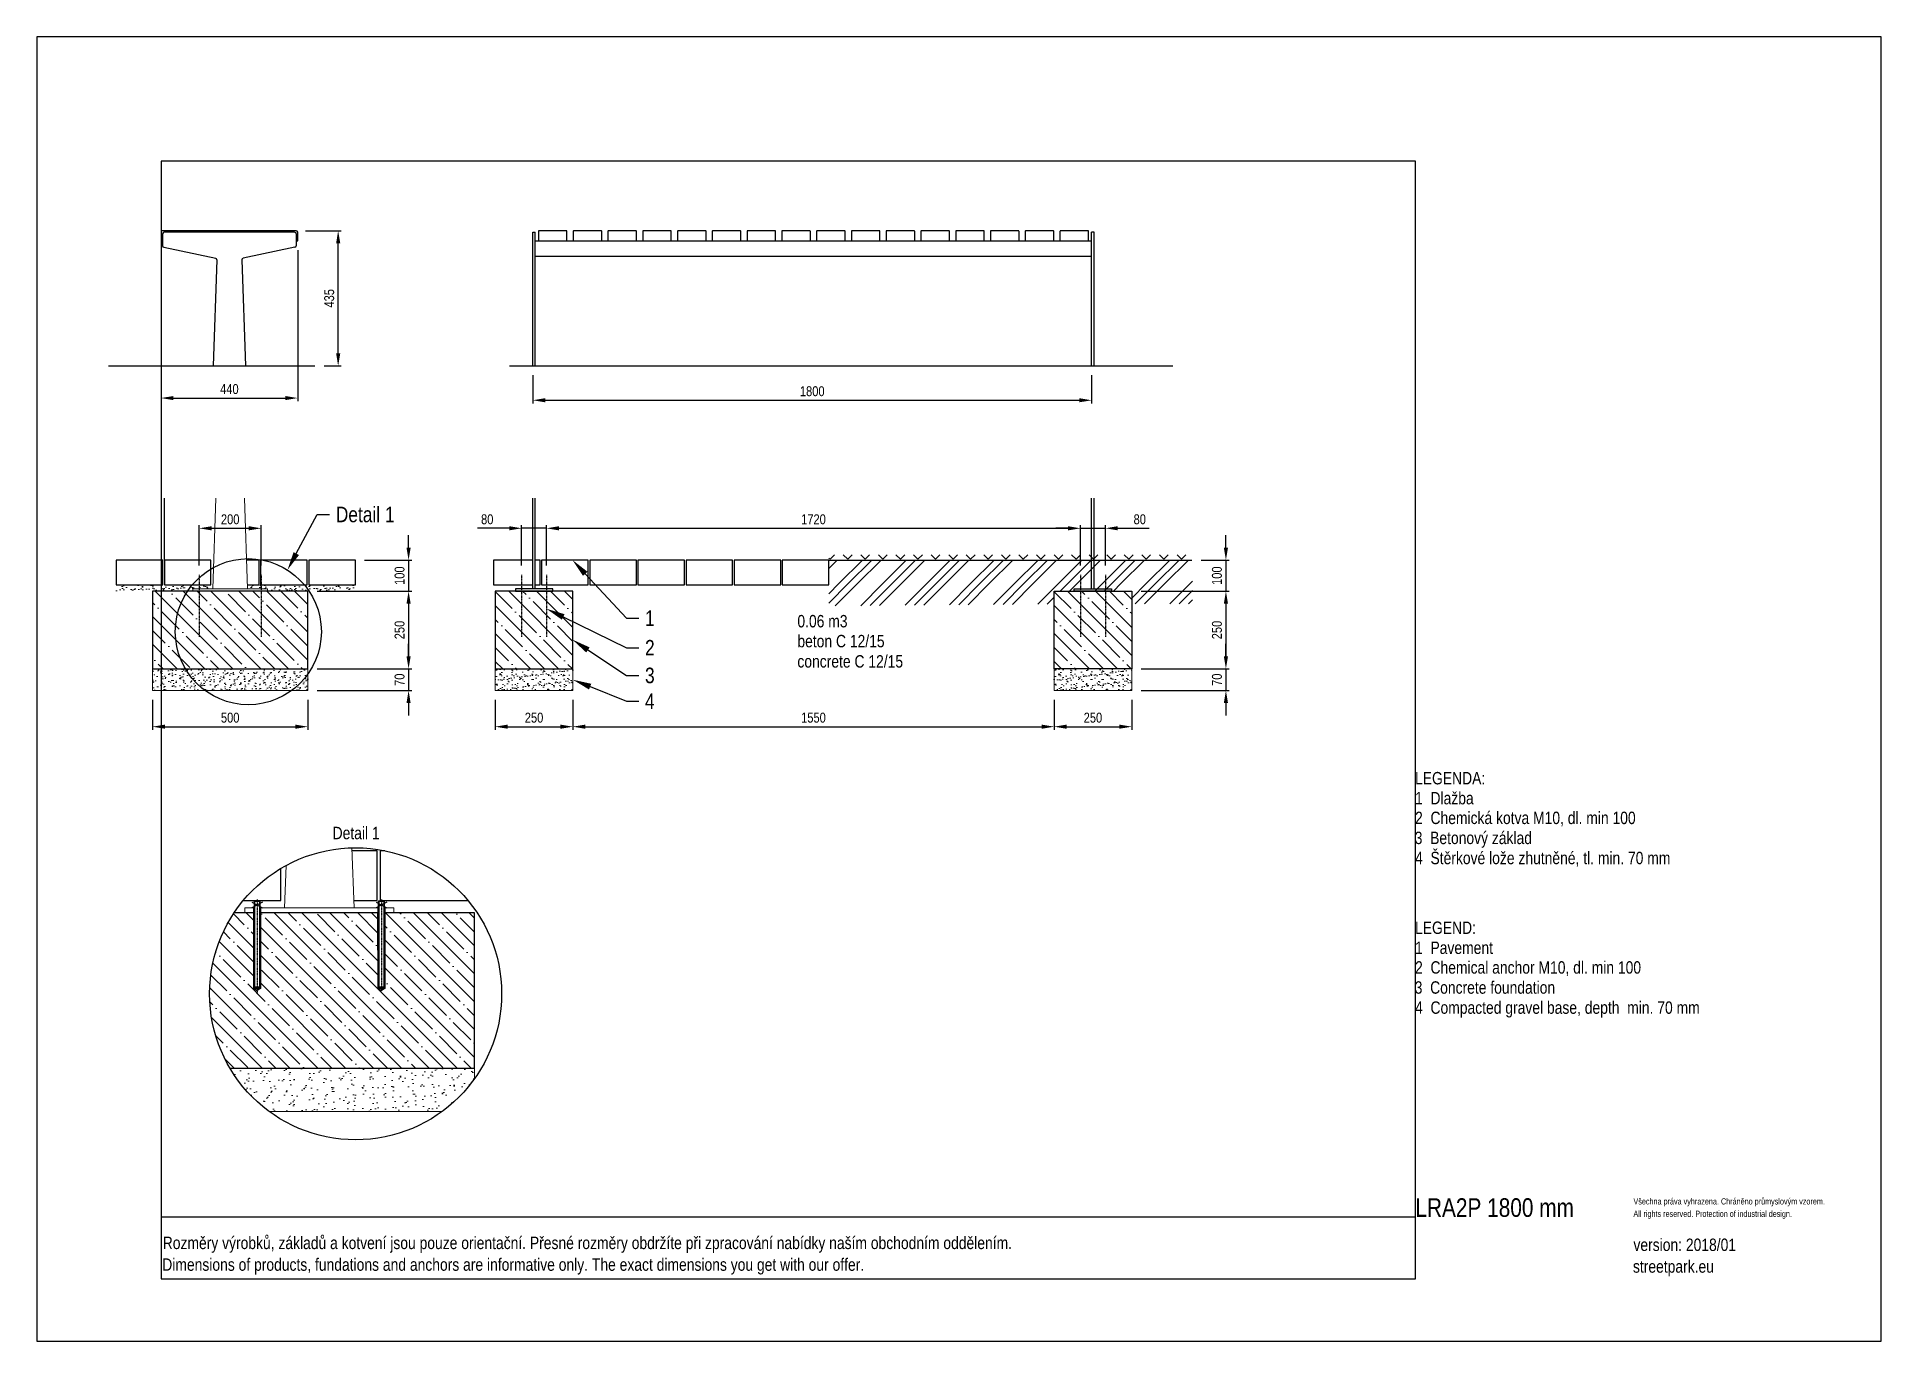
# Model space of a CAD drawing. Header units: millimetres. Extents: x 5064 to 28824, y 3085 to 7285.
# Drawn here: x 22884 to 28824, y 3085 to 7285 of the extents above; entities that cross this region are included whole.
import ezdxf
from ezdxf import colors
from ezdxf.entities.mleader import LeaderData, LeaderLine
from ezdxf.lldxf.tags import DXFTag
from ezdxf.math import Vec2, Vec3

# ---------------------------------------------------------------- set-up
doc = ezdxf.new("R2010")
doc.units = ezdxf.units.MM
doc.header["$LTSCALE"] = 0.3
doc.linetypes.add('ACAD_ISO07W100', pattern=[3.5, 0.5, -3])
doc.linetypes.add('DashDot', pattern=[15, 9, -3, 0, -3])
doc.layers.add('Nekreslit', color=6, linetype='Continuous', plot=False)
doc.layers.add('SRAFY', color=251, linetype='Continuous', lineweight=13)
doc.styles.add('SEACAD_Arial', font='arial.ttf', dxfattribs={"width": 0.8})
tags = doc.linetypes.add('HIDDEN2', pattern=[4.7625, 3.175, -1.5875]).pattern_tags.tags
tags[6:7] = [DXFTag(74, 4), DXFTag(75, 0), DXFTag(340, '0'), DXFTag(46, 0.0), DXFTag(50, 0.0), DXFTag(44, 0.0), DXFTag(45, 0.0)]
tags[4:5] = [DXFTag(74, 4), DXFTag(75, 0), DXFTag(340, '0'), DXFTag(46, 0.0), DXFTag(50, 0.0), DXFTag(44, 0.0), DXFTag(45, 0.0)]
doc.dimstyles.new('ISO-25', dxfattribs={"dimtxt": 1.6, "dimasz": 2, "dimexe": 0.5, "dimexo": 1.5, "dimtad": 1, "dimdec": 0, "dimtxsty": 'SEACAD_Arial', "dimcen": 2, "dimadec": 0, "dimazin": 0, "dimtfac": 1, "dimtdec": 0, "dimtmove": 0, "dimatfit": 3, "dimfxl": 1, "dimarcsym": 0})

msp = doc.modelspace()

# ---------------------------------------------------------------- texts
at = {"style": 'SEACAD_Arial', "width": 0.8}
for s, height, p in [('0.06 m3', 40, (25333.9, 5383.7)), ('beton C 12/15', 40, (25333.9, 5319.5)), ('concrete C 12/15', 40, (25333.9, 5254.3)), ('LEGENDA:', 40, (27323.3, 4878.1)), ('1  Dlažba', 40, (27323.3, 4813.8)), ('2  Chemická kotva M10, dl. min 100', 40, (27323.3, 4750.3)), ('3  Betonový základ', 40, (27322.2, 4685.8)), ('4  Štěrkové lože zhutněné, tl. min. 70 mm', 40, (27323.3, 4621.1)), ('LEGEND:', 40, (27323.3, 4396.4)), ('1  Pavement', 40, (27323.3, 4332.1)), ('2  Chemical anchor M10, dl. min 100', 40, (27323.3, 4268.6)), ('3  Concrete foundation', 40, (27322.2, 4204)), ('4  Compacted gravel base, depth  min. 70 mm', 40, (27323.3, 4139.3)), ('LRA2P 1800 mm ', 60, (27324.4, 3485.3)), ('Všechna práva vyhrazena. Chráněno průmyslovým vzorem.', 20, (28026.7, 3525.3)), ('All rights reserved. Protection of industrial design.', 20, (28026.7, 3485.3)), ('Rozměry výrobků, základů a kotvení jsou pouze orientační. Přesné rozměry obdržíte při zpracování nabídky naším obchodním oddělením.', 39.9982, (23289.8, 3381.6)), ('version: 2018/01', 40, (28026.7, 3375.5)), ('Dimensions of products, fundations and anchors are informative only. The exact dimensions you get with our offer.', 39.9982, (23288.2, 3311.7)), ('streetpark.eu', 40, (28025.1, 3305.6))]:
    msp.add_text(s, height=height, dxfattribs=at).set_placement(p)
at = {"insert": (23836.9, 4741.5), "char_height": 40, "attachment_point": 1, "style": 'SEACAD_Arial'}
msp.add_mtext_dynamic_manual_height_columns('Detail 1', width=226.121, gutter_width=200, heights=[0], dxfattribs=at)

# ---------------------------------------------------------------- blocks, each defined once
blk = doc.blocks.new('*D33')
at = {"color": 0, "lineweight": -2, "transparency": 16777216}
for p, q in [((23257, 5150.2), (23257, 5053.9)), ((23757, 5150.2), (23757, 5053.9)), ((23297, 5063.9), (23717, 5063.9))]:
    blk.add_line(p, q, dxfattribs=at)
at = {"color": 0, "transparency": 16777216}
for points in [[(23297, 5070.6), (23297, 5057.3), (23257, 5063.9)], [(23717, 5070.6), (23717, 5057.3), (23757, 5063.9)]]:
    blk.add_solid(points, dxfattribs=at)
at = {"layer": 'Defpoints', "color": 0, "transparency": 16777216}
for p in [(23257, 5180.2), (23757, 5180.2), (23757, 5063.9)]:
    blk.add_point(p, dxfattribs=at)
at = {"color": 0, "transparency": 16777216, "insert": (23507, 5092.8), "char_height": 32, "attachment_point": 5, "style": 'SEACAD_Arial'}
blk.add_mtext('500', dxfattribs=at)
blk = doc.blocks.new('*D34')
at = {"color": 0, "lineweight": -2, "transparency": 16777216}
for p, q in [((24081.6, 5640.2), (24081.6, 5680.2)), ((23940.1, 5600.2), (24091.6, 5600.2)), ((24081.6, 5600.2), (24081.6, 5500.2)), ((23787, 5500.2), (24091.6, 5500.2)), ((24081.6, 5460.2), (24081.6, 5420.2))]:
    blk.add_line(p, q, dxfattribs=at)
at = {"color": 0, "transparency": 16777216}
for points in [[(24074.9, 5640.2), (24088.2, 5640.2), (24081.6, 5600.2)], [(24074.9, 5460.2), (24088.2, 5460.2), (24081.6, 5500.2)]]:
    blk.add_solid(points, dxfattribs=at)
at = {"layer": 'Defpoints', "color": 0, "transparency": 16777216}
for p in [(23910.1, 5600.2), (23757, 5500.2), (24081.6, 5500.2)]:
    blk.add_point(p, dxfattribs=at)
at = {"color": 0, "transparency": 16777216, "insert": (24052.7, 5550.2), "char_height": 32, "attachment_point": 5, "rotation": 90, "style": 'SEACAD_Arial'}
blk.add_mtext('100', dxfattribs=at)
blk = doc.blocks.new('*D35')
at = {"color": 0, "lineweight": -2, "transparency": 16777216}
for p, q in [((23787, 5500.2), (24091.6, 5500.2)), ((24081.6, 5460.2), (24081.6, 5290.2)), ((23787, 5250.2), (24091.6, 5250.2))]:
    blk.add_line(p, q, dxfattribs=at)
at = {"color": 0, "transparency": 16777216}
for points in [[(24074.9, 5460.2), (24088.2, 5460.2), (24081.6, 5500.2)], [(24074.9, 5290.2), (24088.2, 5290.2), (24081.6, 5250.2)]]:
    blk.add_solid(points, dxfattribs=at)
at = {"layer": 'Defpoints', "color": 0, "transparency": 16777216}
for p in [(23757, 5500.2), (23757, 5250.2), (24081.6, 5250.2)]:
    blk.add_point(p, dxfattribs=at)
at = {"color": 0, "transparency": 16777216, "insert": (24052.7, 5375.2), "char_height": 32, "attachment_point": 5, "rotation": 90, "style": 'SEACAD_Arial'}
blk.add_mtext('250', dxfattribs=at)
blk = doc.blocks.new('*D36')
at = {"color": 0, "lineweight": -2, "transparency": 16777216}
for p, q in [((24081.6, 5290.2), (24081.6, 5330.2)), ((23787, 5250.2), (24091.6, 5250.2)), ((24081.6, 5250.2), (24081.6, 5180.2)), ((23787, 5180.2), (24091.6, 5180.2)), ((24081.6, 5140.2), (24081.6, 5100.2))]:
    blk.add_line(p, q, dxfattribs=at)
at = {"color": 0, "transparency": 16777216}
for points in [[(24074.9, 5290.2), (24088.2, 5290.2), (24081.6, 5250.2)], [(24074.9, 5140.2), (24088.2, 5140.2), (24081.6, 5180.2)]]:
    blk.add_solid(points, dxfattribs=at)
at = {"layer": 'Defpoints', "color": 0, "transparency": 16777216}
for p in [(23757, 5250.2), (23757, 5180.2), (24081.6, 5180.2)]:
    blk.add_point(p, dxfattribs=at)
at = {"color": 0, "transparency": 16777216, "insert": (24052.7, 5215.2), "char_height": 32, "attachment_point": 5, "rotation": 90, "style": 'SEACAD_Arial'}
blk.add_mtext('70', dxfattribs=at)
blk = doc.blocks.new('*D37')
at = {"color": 0, "lineweight": -2, "transparency": 16777216}
for p, q in [((23407, 5583.2), (23407, 5712.8)), ((23447, 5702.8), (23567, 5702.8)), ((23607, 5583.2), (23607, 5712.8))]:
    blk.add_line(p, q, dxfattribs=at)
at = {"color": 0, "transparency": 16777216}
for points in [[(23447, 5709.5), (23447, 5696.1), (23407, 5702.8)], [(23567, 5709.5), (23567, 5696.1), (23607, 5702.8)]]:
    blk.add_solid(points, dxfattribs=at)
at = {"layer": 'Defpoints', "color": 0, "transparency": 16777216}
for p in [(23607, 5702.8), (23407, 5553.2), (23607, 5553.2)]:
    blk.add_point(p, dxfattribs=at)
at = {"color": 0, "transparency": 16777216, "insert": (23507, 5731.6), "char_height": 32, "attachment_point": 5, "style": 'SEACAD_Arial'}
blk.add_mtext('200', dxfattribs=at)
blk = doc.blocks.new('*D32')
at = {"color": 0, "lineweight": -2, "transparency": 16777216}
for p, q in [((23284.4, 6599), (23284.4, 6112.2)), ((23724.4, 6599), (23724.4, 6112.2)), ((23324.4, 6122.2), (23684.4, 6122.2))]:
    blk.add_line(p, q, dxfattribs=at)
at = {"color": 0, "transparency": 16777216}
for points in [[(23324.4, 6128.8), (23324.4, 6115.5), (23284.4, 6122.2)], [(23684.4, 6128.8), (23684.4, 6115.5), (23724.4, 6122.2)]]:
    blk.add_solid(points, dxfattribs=at)
at = {"layer": 'Defpoints', "color": 0, "transparency": 16777216}
for p in [(23284.4, 6629), (23724.4, 6629), (23724.4, 6122.2)]:
    blk.add_point(p, dxfattribs=at)
at = {"color": 0, "transparency": 16777216, "insert": (23504.4, 6151), "char_height": 32, "attachment_point": 5, "style": 'SEACAD_Arial'}
blk.add_mtext('440', dxfattribs=at)
blk = doc.blocks.new('*D38')
at = {"color": 0, "lineweight": -2, "transparency": 16777216}
for p, q in [((23749.4, 6661), (23864.8, 6661)), ((23854.8, 6265.8), (23854.8, 6621)), ((23809.3, 6225.8), (23864.8, 6225.8))]:
    blk.add_line(p, q, dxfattribs=at)
at = {"color": 0, "transparency": 16777216}
for points in [[(23848.2, 6621), (23861.5, 6621), (23854.8, 6661)], [(23848.2, 6265.8), (23861.5, 6265.8), (23854.8, 6225.8)]]:
    blk.add_solid(points, dxfattribs=at)
at = {"layer": 'Defpoints', "color": 0, "transparency": 16777216}
for p in [(23719.4, 6661), (23854.8, 6661), (23779.3, 6225.8)]:
    blk.add_point(p, dxfattribs=at)
at = {"color": 0, "transparency": 16777216, "insert": (23826, 6443.4), "char_height": 32, "attachment_point": 5, "rotation": 90, "style": 'SEACAD_Arial'}
blk.add_mtext('435', dxfattribs=at)
blk = doc.blocks.new('*D39')
at = {"color": 0, "lineweight": -2, "transparency": 16777216}
for p, q in [((24481.7, 6195.8), (24481.7, 6105.1)), ((26281.7, 6195.8), (26281.7, 6105.1)), ((24521.7, 6115.1), (26241.7, 6115.1))]:
    blk.add_line(p, q, dxfattribs=at)
at = {"color": 0, "transparency": 16777216}
for points in [[(24521.7, 6121.8), (24521.7, 6108.5), (24481.7, 6115.1)], [(26241.7, 6121.8), (26241.7, 6108.5), (26281.7, 6115.1)]]:
    blk.add_solid(points, dxfattribs=at)
at = {"layer": 'Defpoints', "color": 0, "transparency": 16777216}
for p in [(24481.7, 6225.8), (26281.7, 6225.8), (26281.7, 6115.1)]:
    blk.add_point(p, dxfattribs=at)
at = {"color": 0, "transparency": 16777216, "insert": (25381.7, 6144), "char_height": 32, "attachment_point": 5, "style": 'SEACAD_Arial'}
blk.add_mtext('1800', dxfattribs=at)
blk = doc.blocks.new('*D48')
at = {"color": 0, "lineweight": -2, "transparency": 16777216}
for p, q in [((26714.1, 5640.2), (26714.1, 5680.2)), ((26634.1, 5600.2), (26724.1, 5600.2)), ((26714.1, 5600.2), (26714.1, 5500.2)), ((26440.8, 5500.2), (26724.1, 5500.2)), ((26714.1, 5460.2), (26714.1, 5420.2))]:
    blk.add_line(p, q, dxfattribs=at)
at = {"color": 0, "transparency": 16777216}
for points in [[(26707.4, 5640.2), (26720.8, 5640.2), (26714.1, 5600.2)], [(26707.4, 5460.2), (26720.8, 5460.2), (26714.1, 5500.2)]]:
    blk.add_solid(points, dxfattribs=at)
at = {"layer": 'Defpoints', "color": 0, "transparency": 16777216}
for p in [(26604.1, 5600.2), (26410.8, 5500.2), (26714.1, 5500.2)]:
    blk.add_point(p, dxfattribs=at)
at = {"color": 0, "transparency": 16777216, "insert": (26685.3, 5550.2), "char_height": 32, "attachment_point": 5, "rotation": 90, "style": 'SEACAD_Arial'}
blk.add_mtext('100', dxfattribs=at)
blk = doc.blocks.new('*D49')
at = {"color": 0, "lineweight": -2, "transparency": 16777216}
for p, q in [((26440.8, 5500.2), (26724.1, 5500.2)), ((26714.1, 5460.2), (26714.1, 5290.2)), ((26440.8, 5250.2), (26724.1, 5250.2))]:
    blk.add_line(p, q, dxfattribs=at)
at = {"color": 0, "transparency": 16777216}
for points in [[(26707.4, 5460.2), (26720.8, 5460.2), (26714.1, 5500.2)], [(26707.4, 5290.2), (26720.8, 5290.2), (26714.1, 5250.2)]]:
    blk.add_solid(points, dxfattribs=at)
at = {"layer": 'Defpoints', "color": 0, "transparency": 16777216}
for p in [(26410.8, 5500.2), (26410.8, 5250.2), (26714.1, 5250.2)]:
    blk.add_point(p, dxfattribs=at)
at = {"color": 0, "transparency": 16777216, "insert": (26685.3, 5375.2), "char_height": 32, "attachment_point": 5, "rotation": 90, "style": 'SEACAD_Arial'}
blk.add_mtext('250', dxfattribs=at)
blk = doc.blocks.new('*D50')
at = {"color": 0, "lineweight": -2, "transparency": 16777216}
for p, q in [((26714.1, 5290.2), (26714.1, 5330.2)), ((26440.8, 5250.2), (26724.1, 5250.2)), ((26714.1, 5250.2), (26714.1, 5180.2)), ((26440.8, 5180.2), (26724.1, 5180.2)), ((26714.1, 5140.2), (26714.1, 5100.2))]:
    blk.add_line(p, q, dxfattribs=at)
at = {"color": 0, "transparency": 16777216}
for points in [[(26707.4, 5290.2), (26720.8, 5290.2), (26714.1, 5250.2)], [(26707.4, 5140.2), (26720.8, 5140.2), (26714.1, 5180.2)]]:
    blk.add_solid(points, dxfattribs=at)
at = {"layer": 'Defpoints', "color": 0, "transparency": 16777216}
for p in [(26410.8, 5250.2), (26410.8, 5180.2), (26714.1, 5180.2)]:
    blk.add_point(p, dxfattribs=at)
at = {"color": 0, "transparency": 16777216, "insert": (26685.3, 5215.2), "char_height": 32, "attachment_point": 5, "rotation": 90, "style": 'SEACAD_Arial'}
blk.add_mtext('70', dxfattribs=at)
blk = doc.blocks.new('*D51')
at = {"color": 0, "lineweight": -2, "transparency": 16777216}
for p, q in [((24360.7, 5150.2), (24360.7, 5053.9)), ((24610.7, 5150.2), (24610.7, 5053.9)), ((24400.7, 5063.9), (24570.7, 5063.9))]:
    blk.add_line(p, q, dxfattribs=at)
at = {"color": 0, "transparency": 16777216}
for points in [[(24400.7, 5070.6), (24400.7, 5057.3), (24360.7, 5063.9)], [(24570.7, 5070.6), (24570.7, 5057.3), (24610.7, 5063.9)]]:
    blk.add_solid(points, dxfattribs=at)
at = {"layer": 'Defpoints', "color": 0, "transparency": 16777216}
for p in [(24360.7, 5180.2), (24610.7, 5180.2), (24610.7, 5063.9)]:
    blk.add_point(p, dxfattribs=at)
at = {"color": 0, "transparency": 16777216, "insert": (24485.7, 5092.8), "char_height": 32, "attachment_point": 5, "style": 'SEACAD_Arial'}
blk.add_mtext('250', dxfattribs=at)
blk = doc.blocks.new('*D52')
at = {"color": 0, "lineweight": -2, "transparency": 16777216}
for p, q in [((24610.7, 5150.2), (24610.7, 5053.9)), ((26160.8, 5150.2), (26160.8, 5053.9)), ((24650.7, 5063.9), (26120.8, 5063.9))]:
    blk.add_line(p, q, dxfattribs=at)
at = {"color": 0, "transparency": 16777216}
for points in [[(24650.7, 5070.6), (24650.7, 5057.3), (24610.7, 5063.9)], [(26120.8, 5070.6), (26120.8, 5057.3), (26160.8, 5063.9)]]:
    blk.add_solid(points, dxfattribs=at)
at = {"layer": 'Defpoints', "color": 0, "transparency": 16777216}
for p in [(24610.7, 5180.2), (26160.8, 5180.2), (26160.8, 5063.9)]:
    blk.add_point(p, dxfattribs=at)
at = {"color": 0, "transparency": 16777216, "insert": (25385.7, 5092.8), "char_height": 32, "attachment_point": 5, "style": 'SEACAD_Arial'}
blk.add_mtext('1550', dxfattribs=at)
blk = doc.blocks.new('*D53')
at = {"color": 0, "lineweight": -2, "transparency": 16777216}
for p, q in [((26160.8, 5150.2), (26160.8, 5053.9)), ((26410.8, 5150.2), (26410.8, 5053.9)), ((26200.8, 5063.9), (26370.8, 5063.9))]:
    blk.add_line(p, q, dxfattribs=at)
at = {"color": 0, "transparency": 16777216}
for points in [[(26200.8, 5070.6), (26200.8, 5057.3), (26160.8, 5063.9)], [(26370.8, 5070.6), (26370.8, 5057.3), (26410.8, 5063.9)]]:
    blk.add_solid(points, dxfattribs=at)
at = {"layer": 'Defpoints', "color": 0, "transparency": 16777216}
for p in [(26160.8, 5180.2), (26410.8, 5180.2), (26410.8, 5063.9)]:
    blk.add_point(p, dxfattribs=at)
at = {"color": 0, "transparency": 16777216, "insert": (26285.8, 5092.8), "char_height": 32, "attachment_point": 5, "style": 'SEACAD_Arial'}
blk.add_mtext('250', dxfattribs=at)
blk = doc.blocks.new('*D54')
at = {"color": 0, "lineweight": -2, "transparency": 16777216}
for p, q in [((24405.7, 5702.8), (24304.1, 5702.8)), ((24445.7, 5583.2), (24445.7, 5712.8)), ((24525.7, 5702.8), (24445.7, 5702.8)), ((24525.7, 5583.2), (24525.7, 5712.8)), ((24565.7, 5702.8), (24605.7, 5702.8))]:
    blk.add_line(p, q, dxfattribs=at)
at = {"color": 0, "transparency": 16777216}
for points in [[(24405.7, 5709.5), (24405.7, 5696.1), (24445.7, 5702.8)], [(24565.7, 5709.5), (24565.7, 5696.1), (24525.7, 5702.8)]]:
    blk.add_solid(points, dxfattribs=at)
at = {"layer": 'Defpoints', "color": 0, "transparency": 16777216}
for p in [(24525.7, 5702.8), (24445.7, 5553.2), (24525.7, 5553.2)]:
    blk.add_point(p, dxfattribs=at)
at = {"color": 0, "transparency": 16777216, "insert": (24334.9, 5731.6), "char_height": 32, "attachment_point": 5, "style": 'SEACAD_Arial'}
blk.add_mtext('80', dxfattribs=at)
blk = doc.blocks.new('*D55')
at = {"color": 0, "lineweight": -2, "transparency": 16777216}
for p, q in [((24525.7, 5583.2), (24525.7, 5712.8)), ((24565.7, 5702.8), (26205.8, 5702.8)), ((26245.8, 5583.2), (26245.8, 5712.8))]:
    blk.add_line(p, q, dxfattribs=at)
at = {"color": 0, "transparency": 16777216}
for points in [[(24565.7, 5709.5), (24565.7, 5696.1), (24525.7, 5702.8)], [(26205.8, 5709.5), (26205.8, 5696.1), (26245.8, 5702.8)]]:
    blk.add_solid(points, dxfattribs=at)
at = {"layer": 'Defpoints', "color": 0, "transparency": 16777216}
for p in [(26245.8, 5702.8), (24525.7, 5553.2), (26245.8, 5553.2)]:
    blk.add_point(p, dxfattribs=at)
at = {"color": 0, "transparency": 16777216, "insert": (25385.7, 5731.6), "char_height": 32, "attachment_point": 5, "style": 'SEACAD_Arial'}
blk.add_mtext('1720', dxfattribs=at)
blk = doc.blocks.new('*D56')
at = {"color": 0, "lineweight": -2, "transparency": 16777216}
for p, q in [((26205.8, 5702.8), (26165.8, 5702.8)), ((26245.8, 5583.2), (26245.8, 5712.8)), ((26245.8, 5702.8), (26325.8, 5702.8)), ((26325.8, 5583.2), (26325.8, 5712.8)), ((26365.8, 5702.8), (26467.4, 5702.8))]:
    blk.add_line(p, q, dxfattribs=at)
at = {"color": 0, "transparency": 16777216}
for points in [[(26205.8, 5709.5), (26205.8, 5696.1), (26245.8, 5702.8)], [(26365.8, 5709.5), (26365.8, 5696.1), (26325.8, 5702.8)]]:
    blk.add_solid(points, dxfattribs=at)
at = {"layer": 'Defpoints', "color": 0, "transparency": 16777216}
for p in [(26325.8, 5702.8), (26245.8, 5553.2), (26325.8, 5553.2)]:
    blk.add_point(p, dxfattribs=at)
at = {"color": 0, "transparency": 16777216, "insert": (26436.6, 5731.6), "char_height": 32, "attachment_point": 5, "style": 'SEACAD_Arial'}
blk.add_mtext('80', dxfattribs=at)

# ---------------------------------------------------------------- dimensions: what is measured, and where the dimension line sits
for base, p1, p2, picture, middle in [((23854.8, 6661), (23779.3, 6225.8), (23719.4, 6661), '*D38', (23826, 6443.4)), ((24081.6, 5500.2), (23910.1, 5600.2), (23757, 5500.2), '*D34', (24052.7, 5550.2)), ((26714.1, 5500.2), (26604.1, 5600.2), (26410.8, 5500.2), '*D48', (26685.3, 5550.2)), ((24081.6, 5250.2), (23757, 5500.2), (23757, 5250.2), '*D35', (24052.7, 5375.2)), ((26714.1, 5250.2), (26410.8, 5500.2), (26410.8, 5250.2), '*D49', (26685.3, 5375.2)), ((24081.6, 5180.2), (23757, 5250.2), (23757, 5180.2), '*D36', (24052.7, 5215.2)), ((26714.1, 5180.2), (26410.8, 5250.2), (26410.8, 5180.2), '*D50', (26685.3, 5215.2))]:
    dim = msp.add_linear_dim(base=base, p1=p1, p2=p2, angle=90, dimstyle='ISO-25')
    dim.commit()
    dim.dimension.update_dxf_attribs({"geometry": picture, "text_midpoint": middle})
for base, p1, p2, picture, middle in [((23724.4, 6122.2), (23284.4, 6629), (23724.4, 6629), '*D32', (23504.4, 6151)), ((23607, 5702.8), (23407, 5553.2), (23607, 5553.2), '*D37', (23507, 5731.6)), ((26245.8, 5702.8), (24525.7, 5553.2), (26245.8, 5553.2), '*D55', (25385.7, 5731.6)), ((23757, 5063.9), (23257, 5180.2), (23757, 5180.2), '*D33', (23507, 5092.8)), ((24610.7, 5063.9), (24360.7, 5180.2), (24610.7, 5180.2), '*D51', (24485.7, 5092.8)), ((26160.8, 5063.9), (24610.7, 5180.2), (26160.8, 5180.2), '*D52', (25385.7, 5092.8)), ((26410.8, 5063.9), (26160.8, 5180.2), (26410.8, 5180.2), '*D53', (26285.8, 5092.8))]:
    dim = msp.add_linear_dim(base=base, p1=p1, p2=p2, dimstyle='ISO-25')
    dim.commit()
    dim.dimension.update_dxf_attribs({"geometry": picture, "text_midpoint": middle})
dim = msp.add_linear_dim(base=(26281.7, 6115.1), p1=(24481.7, 6225.8), p2=(26281.7, 6225.8), dimstyle='ISO-25', override={"dimrnd": 10})
dim.commit()
dim.dimension.update_dxf_attribs({"geometry": '*D39', "text_midpoint": (25381.7, 6144)})
for base, p1, p2, picture, middle in [((24525.7, 5702.8), (24445.7, 5553.2), (24525.7, 5553.2), '*D54', (24334.9, 5702.8)), ((26325.8, 5702.8), (26245.8, 5553.2), (26325.8, 5553.2), '*D56', (26436.6, 5702.8))]:
    dim = msp.add_linear_dim(base=base, p1=p1, p2=p2, dimstyle='ISO-25')
    dim.commit()
    dim.dimension.update_dxf_attribs({"geometry": picture, "text_midpoint": middle, "dimtype": 128})

# ---------------------------------------------------------------- hatches: boundary and pattern name
at = {"layer": 'SRAFY'}
h = msp.add_hatch(dxfattribs=at)
h.set_pattern_fill('GOST_GROUND', color=256, scale=10)
h.set_pattern_definition([(45, (17972.21, 291.87), (141.4214, -9e-15), [200]), (45, (18002.21, 291.87), (141.4214, -9e-15), [200]), (45, (18032.21, 291.87), (141.4214, -9e-15), [200])])
h.paths.add_polyline_path([(26160.7, 5458.9), (25435.2, 5452.7), (25435.3, 5600.2), (26607, 5600.2), (26606.9, 5459.1), (26410.7, 5459.1), (26410.8, 5500.2), (26160.8, 5500.2)])
h = msp.add_hatch(dxfattribs=at)
h.set_pattern_fill('TERACO', color=256, scale=20)
h.set_pattern_definition([(45, (17972.27, 285.58), (-28.28427, 28.28427), [20, -20]), (135, (18028.838, 285.58), (-28.28427, -28.28427), [20, -20])])
h.paths.add_polyline_path([(25435.3, 5600.2), (25435.3, 5623.3), (26603.7, 5623.3), (26603.7, 5600.2)])
h = msp.add_hatch(dxfattribs=at)
h.set_pattern_fill('AR-SAND', color=256, scale=0.5, angle=90)
h.set_pattern_definition([(127.5, (0, 844.107), (-24.470662, -0.800016), [0, -19.304, 0, -21.59, 0, -20.6375]), (97.5, (0, 844.107), (-35.841255, 22.476164), [0, -10.414, 0, -17.399, 0, -6.6675]), (57.5, (-1e-15, 828.486), (-0.07186, 39.549619), [0, -6.35, 0, -22.86, 0, -29.845]), (47.5, (-1e-15, 828.486), (-11.146466, 38.177823), [0, -3.175, 0, -14.986, 0, -17.145])])
h.paths.add_polyline_path([(23910.1, 5520.2), (23746.2, 5520.2, -0.026548), (23761.2, 5500.2), (23910.1, 5500.2)])
edge = h.paths.add_edge_path()
edge.add_line((23746.2, 5520.2), (23607, 5520.2))
edge.add_line((23607, 5520.2), (23607, 5508.2))
edge.add_line((23607, 5508.2), (23627, 5508.2))
edge.add_line((23627, 5508.2), (23627, 5500.2))
edge.add_line((23627, 5500.2), (23757, 5500.2))
edge.add_line((23757, 5500.2), (23761.2, 5500.2))
edge.add_arc((23565.5, 5369.8), 235.2, 33.68705, 39.77002)
h.paths.add_polyline_path([(23607, 5520.2), (23562.4, 5520.2), (23562.8, 5508.2), (23607, 5508.2)])
h.paths.add_polyline_path([(23451.6, 5520.2), (23407, 5520.2), (23407, 5508.2), (23451.1, 5508.2)])
edge = h.paths.add_edge_path()
edge.add_line((23407, 5520.2), (23384.7, 5520.2))
edge.add_arc((23565.5, 5369.8), 235.2, 140.22998, 146.31294)
edge.add_line((23369.8, 5500.2), (23387, 5500.2))
edge.add_line((23387, 5500.2), (23387, 5508.2))
edge.add_line((23387, 5508.2), (23407, 5508.2))
edge.add_line((23407, 5508.2), (23407, 5520.2))
edge = h.paths.add_edge_path()
edge.add_line((23384.7, 5520.2), (23284.4, 5520.2))
edge.add_line((23284.4, 5520.2), (23284.4, 5500.2))
edge.add_line((23284.4, 5500.2), (23369.8, 5500.2))
edge.add_arc((23565.5, 5369.8), 235.2, 140.22998, 146.31294, ccw=False)
h.paths.add_polyline_path([(23284.4, 5520.2), (23140.1, 5520.2), (23140.1, 5500.2), (23257, 5500.2), (23284.4, 5500.2)])
h = msp.add_hatch(dxfattribs=at)
h.set_pattern_fill('ANSI35', color=256, scale=10, angle=90)
h.set_pattern_definition([(135, (17820, -189.82), (-44.9013, -44.9013), []), (135, (17820, -144.92), (-44.9013, -44.9013), [79.375, -15.875, 0, -15.875])])
h.paths.add_polyline_path([(23757, 5500.2), (23747.6, 5500.2), (23369.8, 5500.2, 0.148054), (23330.3, 5369.8, 0.134131), (23363, 5250.2), (23757, 5250.2)])
h.paths.add_polyline_path([(23330.3, 5369.8, -0.148055), (23369.8, 5500.2), (23284.4, 5500.2), (23284.4, 5250.2), (23363, 5250.2, -0.134131)])
h.paths.add_polyline_path([(23284.4, 5500.2), (23257, 5500.2), (23257, 5250.2), (23284.4, 5250.2)])
h = msp.add_hatch(dxfattribs=at)
h.set_pattern_fill('ANSI35', color=256, scale=10, angle=90)
h.paths.add_polyline_path([(24610.7, 5500.2), (24360.7, 5500.2), (24360.7, 5250.2), (24610.7, 5250.2)])
h = msp.add_hatch(dxfattribs=at)
h.set_pattern_fill('ANSI35', color=256, scale=10, angle=90)
h.set_pattern_definition([(135, (1800.075, 0), (-44.90128, -44.90128), []), (135, (1800.075, 44.9), (-44.90128, -44.90128), [79.375, -15.875, 0, -15.875])])
h.paths.add_polyline_path([(26410.8, 5500.2), (26160.8, 5500.2), (26160.8, 5250.2), (26410.8, 5250.2)])
h = msp.add_hatch(dxfattribs=at)
h.set_pattern_fill('AR-SAND', color=256, scale=0.5, angle=90)
h.set_pattern_definition([(127.5, (17820, -189.822), (-24.47066, -0.800016), [0, -19.304, 0, -21.59, 0, -20.6375]), (97.5, (17820, -189.822), (-35.84126, 22.47616), [0, -10.414, 0, -17.399, 0, -6.6675]), (57.5, (17820, -205.443), (-0.07186, 39.54962), [0, -6.35, 0, -22.86, 0, -29.845]), (47.5, (17820, -205.443), (-11.14647, 38.17782), [0, -3.175, 0, -14.986, 0, -17.145])])
h.paths.add_polyline_path([(23363, 5250.2), (23284.4, 5250.2), (23284.4, 5180.2), (23426.3, 5180.2, -0.101369)])
h.paths.add_polyline_path([(23284.4, 5250.2), (23257, 5250.2), (23257, 5180.2), (23284.4, 5180.2)])
h.paths.add_polyline_path([(23757, 5233.3), (23757, 5250.2), (23363, 5250.2, 0.101369), (23426.3, 5180.2), (23704.7, 5180.2, 0.079692)])
h.paths.add_polyline_path([(23757, 5233.3, -0.079692), (23704.7, 5180.2), (23757, 5180.2)])
h = msp.add_hatch(dxfattribs=at)
h.set_pattern_fill('AR-SAND', color=256, scale=0.5)
h.paths.add_polyline_path([(24610.7, 5250.2), (24360.7, 5250.2), (24360.7, 5180.2), (24610.7, 5180.2)])
h = msp.add_hatch(dxfattribs=at)
h.set_pattern_fill('AR-SAND', color=256, scale=0.5)
h.set_pattern_definition([(37.5, (1800.075, 0), (-0.800016, 24.470662), [0, -19.304, 0, -21.59, 0, -20.6375]), (7.5, (1800.075, 0), (22.476164, 35.841255), [0, -10.414, 0, -17.399, 0, -6.6675]), (327.5, (1784.454, 0), (39.549619, 0.07186), [0, -6.35, 0, -22.86, 0, -29.845]), (317.5, (1784.454, 0), (38.177823, 11.146466), [0, -3.175, 0, -14.986, 0, -17.145])])
h.paths.add_polyline_path([(26410.8, 5250.2), (26160.8, 5250.2), (26160.8, 5180.2), (26410.8, 5180.2)])
h = msp.add_hatch(dxfattribs=at)
h.set_pattern_fill('ANSI35', color=256, scale=10, angle=90)
h.set_pattern_definition([(135, (16210.714, -1388.625), (-44.9013, -44.9013), []), (135, (16210.714, -1343.724), (-44.9013, -44.9013), [79.375, -15.875, 0, -15.875])])
h.paths.add_polyline_path([(23582, 4464.6), (23519.7, 4464.6, 0.148055), (23440.8, 4203.7, 0.134131), (23506.1, 3964.6), (24294.1, 3964.6), (24294.1, 4464.6), (24006.1, 4464.6), (24006.1, 4221.6), (23994.1, 4214.7), (23982.1, 4221.6), (23982.1, 4464.6), (23982, 4464.6), (23982.1, 4221.6), (23994.1, 4214.7), (24006.1, 4221.6), (24006.1, 4464.6), (24004.1, 4464.6), (24004.1, 4226.1), (24004.1, 4226.1), (24002.5, 4224.5), (24002.5, 4224.5), (23994.1, 4224.5), (23985.7, 4224.5), (23984.1, 4226.1), (23984.1, 4226.1), (23984.1, 4464.6), (23982.1, 4464.6), (23982.1, 4221.6), (23982.1, 4221.6), (23982, 4464.6), (23606.1, 4464.6), (23606.1, 4221.6), (23594.1, 4214.7), (23594.1, 4214.7), (23582, 4221.6)])
h = msp.add_hatch(dxfattribs=at)
h.set_pattern_fill('AR-SAND', color=256, angle=90)
h.set_pattern_definition([(127.5, (8427.355, -6947.088), (-48.94132, -1.60003), [0, -38.608, 0, -43.18, 0, -41.275]), (97.5, (8427.355, -6947.09), (-71.6825, 44.95233), [0, -20.828, 0, -34.798, 0, -13.335]), (57.5, (8427.355, -6978.33), (-0.14372, 79.09924), [0, -12.7, 0, -45.72, 0, -59.69]), (47.5, (8427.355, -6978.33), (-22.29293, 76.35565), [0, -6.35, 0, -29.972, 0, -34.29])])
h.paths.add_polyline_path([(24294.1, 3930.6), (24294.1, 3964.6), (23506.1, 3964.6, 0.101369), (23632.7, 3824.6), (24189.4, 3824.6, 0.079692)])

# ---------------------------------------------------------------- linework, layer by layer
for p, q in [((23714.4, 6656), (23294.4, 6656)), ((24481.7, 6225.8), (24481.7, 6656)), ((24481.7, 6656), (24489.7, 6656)), ((24489.7, 6225.8), (24489.7, 6656)), ((26281.7, 6225.8), (26281.7, 6656)), ((26289.7, 6656), (26281.7, 6656)), ((26289.7, 6225.8), (26289.7, 6656)), ((23289.4, 6651), (23289.4, 6612.6)), ((23293.4, 6607.7), (23460.4, 6572.2)), ((23715.4, 6607.7), (23548.4, 6572.2)), ((23719.4, 6651), (23719.4, 6612.6)), ((24489.7, 6629), (26281.7, 6629)), ((23464.4, 6567.1), (23452.5, 6225.8)), ((23544.4, 6567.1), (23556.3, 6225.8)), ((24489.7, 6579), (26281.7, 6579)), ((23115.4, 6225.8), (23779.3, 6225.8)), ((24406.2, 6225.8), (26542.6, 6225.8)), ((24481.7, 6225.8), (24489.7, 6225.8)), ((23295.1, 5600.2), (23295.1, 5800.2)), ((24481.7, 5508.2), (24481.7, 5800.2)), ((24489.7, 5508.2), (24489.7, 5800.2)), ((26281.7, 5508.2), (26281.7, 5800.2)), ((26289.7, 5508.2), (26289.7, 5800.2)), ((25435.2, 5600.2), (26604.1, 5600.2)), ((23576.9, 4498.9), (23611.3, 4480.6)), ((23611.3, 4498.9), (23576.9, 4480.6)), ((23585.7, 4502.6), (23585.7, 4224.5)), ((23602.5, 4224.5), (23602.5, 4502.6)), ((23976.9, 4498.9), (24011.3, 4480.6)), ((24011.3, 4498.9), (23976.9, 4480.6)), ((23985.7, 4502.6), (23985.7, 4224.5)), ((24002.5, 4224.5), (24002.5, 4502.6))]:
    msp.add_line(p, q)
at = {"lineweight": 15}
for p, q in [((23461.3, 5800.2), (23451.1, 5508.2)), ((23552.6, 5800.2), (23562.8, 5508.2)), ((23899, 4673.9), (23905.8, 4480.6)), ((23687.2, 4617.3), (23682.4, 4480.6)), ((23584.1, 4480.6), (23554.1, 4480.6)), ((23554.1, 4480.6), (23554.1, 4464.6)), ((23554.1, 4464.6), (23584.1, 4464.6)), ((23984.1, 4480.6), (23604.1, 4480.6)), ((23604.1, 4464.6), (23984.1, 4464.6)), ((24034.1, 4480.6), (24004.1, 4480.6)), ((24004.1, 4464.6), (24034.1, 4464.6)), ((24034.1, 4464.6), (24034.1, 4480.6))]:
    msp.add_line(p, q, dxfattribs=at)
at = {"linetype": 'DashDot', "lineweight": 30}
for p, q in [((23407, 5553.2), (23407, 5352.9)), ((23607, 5553.2), (23607, 5352.9)), ((24445.7, 5553.2), (24445.7, 5352.9)), ((24525.7, 5553.2), (24525.7, 5352.9)), ((26245.8, 5553.2), (26245.8, 5352.9)), ((26325.8, 5553.2), (26325.8, 5352.9)), ((23594.1, 4506.9), (23594.1, 4206.3)), ((23994.1, 4506.9), (23994.1, 4212.2))]:
    msp.add_line(p, q, dxfattribs=at)
at = {"linetype": 'ACAD_ISO07W100'}
for p, q in [((23572, 5500.2), (23572, 5500.2)), ((23924.1, 4464.6), (23924.1, 4464.6))]:
    msp.add_line(p, q, dxfattribs=at)
at = {"linetype": 'HIDDEN2'}
for p, q in [((23582, 4464.6), (23582.1, 4221.6)), ((23606.1, 4221.6), (23606.1, 4464.6)), ((23982, 4464.6), (23982.1, 4221.6)), ((24006.1, 4221.6), (24006.1, 4464.6)), ((23582.1, 4221.6), (23606.1, 4221.6)), ((23582.1, 4221.6), (23594.1, 4214.7)), ((23606.1, 4221.6), (23594.1, 4214.7)), ((23982.1, 4221.6), (24006.1, 4221.6)), ((23982.1, 4221.6), (23994.1, 4214.7)), ((24006.1, 4221.6), (23994.1, 4214.7))]:
    msp.add_line(p, q, dxfattribs=at)
at = {"linetype": 'HIDDEN2', "ltscale": 0.1}
for p, q in [((23582.1, 4480.6), (23582.1, 4464.6)), ((23606.1, 4464.6), (23606.1, 4480.6)), ((23982.1, 4480.6), (23982.1, 4464.6)), ((24006.1, 4464.6), (24006.1, 4480.6))]:
    msp.add_line(p, q, dxfattribs=at)
at = {"linetype": 'ByBlock'}
for p, q in [((23584.1, 4501), (23585.7, 4502.6)), ((23584.1, 4501), (23584.1, 4226.1)), ((23604.1, 4501), (23584.1, 4501)), ((23585.7, 4502.6), (23602.5, 4502.6)), ((23604.1, 4501), (23602.5, 4502.6)), ((23604.1, 4226.1), (23604.1, 4501)), ((23984.1, 4501), (23985.7, 4502.6)), ((23984.1, 4501), (23984.1, 4226.1)), ((24004.1, 4501), (23984.1, 4501)), ((23985.7, 4502.6), (24002.5, 4502.6)), ((24004.1, 4501), (24002.5, 4502.6)), ((24004.1, 4226.1), (24004.1, 4501)), ((23584.1, 4226.1), (23604.1, 4226.1)), ((23584.1, 4226.1), (23585.7, 4224.5)), ((23594.1, 4224.5), (23585.7, 4224.5)), ((23602.5, 4224.5), (23594.1, 4224.5)), ((23602.5, 4224.5), (23604.1, 4226.1)), ((23984.1, 4226.1), (24004.1, 4226.1)), ((23984.1, 4226.1), (23985.7, 4224.5)), ((23994.1, 4224.5), (23985.7, 4224.5)), ((24002.5, 4224.5), (23994.1, 4224.5)), ((24002.5, 4224.5), (24004.1, 4226.1))]:
    msp.add_line(p, q, dxfattribs=at)
msp.add_lwpolyline([(23719.4, 6629), (23724.4, 6629), (23724.4, 6656, 0.326271), (23719.4, 6661), (23289.4, 6661, 0.414214), (23284.4, 6656), (23284.4, 6629), (23289.4, 6629)], format="xyb")
for points in [[(24499.7, 6629), (24591.7, 6629), (24591.7, 6659, 0.414214), (24589.7, 6661), (24501.7, 6661, 0.414214), (24499.7, 6659)], [(24611.7, 6629), (24703.7, 6629), (24703.7, 6659, 0.414214), (24701.7, 6661), (24613.7, 6661, 0.414214), (24611.7, 6659)], [(24723.7, 6629), (24815.7, 6629), (24815.7, 6659, 0.414214), (24813.7, 6661), (24725.7, 6661, 0.414214), (24723.7, 6659)], [(24835.7, 6629), (24927.7, 6629), (24927.7, 6659, 0.414214), (24925.7, 6661), (24837.7, 6661, 0.414214), (24835.7, 6659)], [(24947.7, 6629), (25039.7, 6629), (25039.7, 6659, 0.414214), (25037.7, 6661), (24949.7, 6661, 0.414214), (24947.7, 6659)], [(25059.7, 6629), (25151.7, 6629), (25151.7, 6659, 0.414214), (25149.7, 6661), (25061.7, 6661, 0.414214), (25059.7, 6659)], [(25171.7, 6629), (25263.7, 6629), (25263.7, 6659, 0.414214), (25261.7, 6661), (25173.7, 6661, 0.414214), (25171.7, 6659)], [(25283.7, 6629), (25375.7, 6629), (25375.7, 6659, 0.414214), (25373.7, 6661), (25285.7, 6661, 0.414214), (25283.7, 6659)], [(25395.7, 6629), (25487.7, 6629), (25487.7, 6659, 0.414214), (25485.7, 6661), (25397.7, 6661, 0.414214), (25395.7, 6659)], [(25507.7, 6629), (25599.7, 6629), (25599.7, 6659, 0.414214), (25597.7, 6661), (25509.7, 6661, 0.414214), (25507.7, 6659)], [(25619.7, 6629), (25711.7, 6629), (25711.7, 6659, 0.414214), (25709.7, 6661), (25621.7, 6661, 0.414214), (25619.7, 6659)], [(25731.7, 6629), (25823.7, 6629), (25823.7, 6659, 0.414214), (25821.7, 6661), (25733.7, 6661, 0.414214), (25731.7, 6659)], [(25843.7, 6629), (25935.7, 6629), (25935.7, 6659, 0.414214), (25933.7, 6661), (25845.7, 6661, 0.414214), (25843.7, 6659)], [(25955.7, 6629), (26047.7, 6629), (26047.7, 6659, 0.414214), (26045.7, 6661), (25957.7, 6661, 0.414214), (25955.7, 6659)], [(26067.7, 6629), (26159.7, 6629), (26159.7, 6659, 0.414214), (26157.7, 6661), (26069.7, 6661, 0.414214), (26067.7, 6659)], [(26179.7, 6629), (26271.7, 6629), (26271.7, 6659, 0.414214), (26269.7, 6661), (26181.7, 6661, 0.414214), (26179.7, 6659)]]:
    msp.add_lwpolyline(points, format="xyb", close=True)
for points in [[(23140.1, 5520.2), (23290.1, 5520.2), (23290.1, 5600.2), (23140.1, 5600.2)], [(23295.1, 5520.2), (23445.1, 5520.2), (23445.1, 5600.2), (23295.1, 5600.2)], [(23605.1, 5520.2), (23755.1, 5520.2), (23755.1, 5600.2), (23605.1, 5600.2)], [(23760.1, 5520.2), (23910.1, 5520.2), (23910.1, 5600.2), (23760.1, 5600.2)], [(24510.2, 5520.2), (24660.2, 5520.2), (24660.2, 5600.2), (24510.2, 5600.2)], [(24665.2, 5520.2), (24815.2, 5520.2), (24815.2, 5600.2), (24665.2, 5600.2)], [(24820.2, 5520.2), (24970.2, 5520.2), (24970.2, 5600.2), (24820.2, 5600.2)], [(24975.2, 5520.2), (25125.2, 5520.2), (25125.2, 5600.2), (24975.2, 5600.2)], [(25130.2, 5520.2), (25280.2, 5520.2), (25280.2, 5600.2), (25130.2, 5600.2)], [(25285.2, 5520.2), (25435.2, 5520.2), (25435.2, 5600.2), (25285.2, 5600.2)], [(23257, 5250.2), (23757, 5250.2), (23757, 5500.2), (23257, 5500.2)], [(24360.7, 5250.2), (24610.7, 5250.2), (24610.7, 5500.2), (24360.7, 5500.2)], [(24425.7, 5500.2), (24545.7, 5500.2), (24545.7, 5508.2), (24425.7, 5508.2)], [(26410.8, 5250.2), (26160.8, 5250.2), (26160.8, 5500.2), (26410.8, 5500.2)], [(26345.8, 5500.2), (26225.8, 5500.2), (26225.8, 5508.2), (26345.8, 5508.2)]]:
    msp.add_lwpolyline(points, close=True)
for points in [[(23562.4, 5520.2), (23600.1, 5520.2), (23600.1, 5600.2), (23559.6, 5600.2)], [(24481.7, 5600.2), (24355.2, 5600.2), (24355.2, 5520.2), (24481.7, 5520.2)], [(24489.7, 5520.2), (24505.2, 5520.2), (24505.2, 5600.2), (24489.7, 5600.2)], [(23904.9, 4504.6), (23980.3, 4504.6), (23980.3, 4664.6), (23899.3, 4664.6)], [(24004.9, 4664.6), (23990.3, 4664.6), (23990.3, 4504.6), (24272.6, 4504.6)], [(23549.6, 4504.6), (23670.3, 4504.6), (23670.3, 4607.7)], [(23506.1, 3964.6), (24294.1, 3964.6), (24294.1, 4464.6), (24004.1, 4464.6)], [(23584.1, 4464.6), (23519.7, 4464.6)], [(23984.1, 4464.6), (23604.1, 4464.6)]]:
    msp.add_lwpolyline(points)
at = {"lineweight": 15}
msp.add_lwpolyline([(23387, 5500.2), (23627, 5500.2), (23627, 5508.2), (23387, 5508.2)], close=True, dxfattribs=at)
for centre, radius in [((23565.5, 5369.8), 235.2), ((23349.4, 5600.2), 0.01), ((23911.1, 4203.7), 470.3)]:
    msp.add_circle(centre, radius)
for centre, start, end in [((23294.4, 6651), 90, 180), ((23714.4, 6651), 0, 90.00015), ((23294.4, 6612.6), 180, 258), ((23714.4, 6612.6), 282, 0), ((23459.4, 6567.3), 357.99914, 76), ((23549.4, 6567.3), 104, 181.99914)]:
    msp.add_arc(centre, 5, start, end)
at = {"layer": 'Nekreslit'}
msp.add_line((23284.4, 3485.3), (27324.4, 3485.3), dxfattribs=at)
for points in [[(22884.4, 3085.3), (28824.4, 3085.3), (28824.4, 7285.3), (22884.4, 7285.3)], [(23284.4, 3285.3), (27324.4, 3285.3), (27324.4, 6885.3), (23284.4, 6885.3)]]:
    msp.add_lwpolyline(points, close=True, dxfattribs=at)
at = {"layer": 'SRAFY'}
for p, q in [((23257, 5250.2), (23257, 5180.2)), ((23757, 5250.2), (23757, 5180.2)), ((24360.7, 5250.2), (24360.7, 5180.2)), ((24610.7, 5180.2), (24610.7, 5250.2)), ((26160.8, 5250.2), (26160.8, 5180.2)), ((26410.8, 5180.2), (26410.8, 5250.2)), ((23257, 5180.2), (23757, 5180.2)), ((24360.7, 5180.2), (24610.7, 5180.2)), ((26160.8, 5180.2), (26410.8, 5180.2)), ((24294.1, 3964.5), (24294.1, 3930.6)), ((23632.7, 3824.6), (24189.4, 3824.6))]:
    msp.add_line(p, q, dxfattribs=at)

msp.set_redraw_order([(e.dxf.handle, doc.entitydb.next_handle()) for e in msp.query("TEXT MTEXT ATTDEF DIMENSION ARC_DIMENSION")])  # texts and dimensions are drawn at this point

# ---------------------------------------------------------------- leaders
ml = msp.add_multileader_mtext('Standard')
ml.set_content('Detail 1', color=256, style='SEACAD_Arial')
ml.set_leader_properties(lineweight=-3)
ml.build(insert=Vec2(0, 0))
ml.multileader.update_dxf_attribs({"text_right_attachment_type": 6, "dogleg_length": 2, "arrow_head_size": 60, "scale": 20})
ctx = ml.context
ctx.base_point, ctx.scale, ctx.char_height, ctx.arrow_head_size, ctx.landing_gap_size, ctx.plane_origin = Vec3(23827.2, 5747), 20, 50, 60, 20, Vec3(25245.2, 5563)
ctx.right_attachment = 6
notes = []
notes.append((ctx, [(0, (1, 1, 0), (23787.2, 5747), (1, 0), 40, [(0, [(23691.4, 5568.4)], 0, [])])]))
ctx.mtext.insert, ctx.mtext.flow_direction = Vec3(23847.2, 5772.4), 5
ml = msp.add_multileader_mtext('Standard')
ml.set_content('1', color=256, style='SEACAD_Arial')
ml.set_leader_properties()
ml.build(insert=Vec2(0, 0))
ml.multileader.update_dxf_attribs({"text_right_attachment_type": 6, "dogleg_length": 2, "arrow_head_size": 60, "scale": 20})
ctx = ml.context
ctx.base_point, ctx.scale, ctx.char_height, ctx.arrow_head_size, ctx.landing_gap_size, ctx.plane_origin = Vec3(24823.1, 5413.3), 20, 50, 60, 20, Vec3(24560.1, 5600.2)
ctx.right_attachment = 6
notes.append((ctx, [(0, (1, 1, 0), (24783.1, 5413.3), (1, 0), 40, [(0, [(24609.8, 5600.2)], 0, [])])]))
ctx.mtext.insert, ctx.mtext.flow_direction = Vec3(24843.1, 5438.3), 5
ml = msp.add_multileader_mtext('Standard')
ml.set_content('2', color=256, style='SEACAD_Arial')
ml.set_leader_properties()
ml.build(insert=Vec2(0, 0))
ml.multileader.update_dxf_attribs({"text_right_attachment_type": 6, "dogleg_length": 2, "arrow_head_size": 60, "scale": 20})
ctx = ml.context
ctx.base_point, ctx.scale, ctx.char_height, ctx.arrow_head_size, ctx.landing_gap_size, ctx.plane_origin = Vec3(24823.1, 5318.2), 20, 50, 60, 20, Vec3(24480.7, 5415.9)
ctx.right_attachment = 6
notes.append((ctx, [(0, (1, 1, 0), (24783.1, 5318.2), (1, 0), 40, [(0, [(24525.7, 5443.6)], 0, [])])]))
ctx.mtext.insert, ctx.mtext.flow_direction = Vec3(24843.1, 5343.2), 5
ml = msp.add_multileader_mtext('Standard')
ml.set_content('3', color=256, style='SEACAD_Arial')
ml.set_leader_properties()
ml.build(insert=Vec2(0, 0))
ml.multileader.update_dxf_attribs({"text_right_attachment_type": 6, "dogleg_length": 2, "arrow_head_size": 60, "scale": 20})
ctx = ml.context
ctx.base_point, ctx.scale, ctx.char_height, ctx.arrow_head_size, ctx.landing_gap_size, ctx.plane_origin = Vec3(24823.1, 5228.6), 20, 50, 60, 20, Vec3(24479.6, 5203.1)
ctx.right_attachment = 6
notes.append((ctx, [(0, (1, 1, 0), (24783.1, 5228.6), (1, 0), 40, [(0, [(24609.3, 5344.3)], 0, [])])]))
ctx.mtext.insert, ctx.mtext.flow_direction = Vec3(24843.1, 5254), 5
ml = msp.add_multileader_mtext('Standard')
ml.set_content('4', color=256, style='SEACAD_Arial')
ml.set_leader_properties()
ml.build(insert=Vec2(0, 0))
ml.multileader.update_dxf_attribs({"text_right_attachment_type": 6, "dogleg_length": 2, "arrow_head_size": 60, "scale": 20})
ctx = ml.context
ctx.base_point, ctx.scale, ctx.char_height, ctx.arrow_head_size, ctx.landing_gap_size, ctx.plane_origin = Vec3(24823.1, 5146), 20, 50, 60, 20, Vec3(24400.5, 5256.3)
ctx.right_attachment = 6
notes.append((ctx, [(0, (1, 1, 0), (24783.1, 5146), (1, 0), 40, [(0, [(24610.7, 5215.2)], 0, [])])]))
ctx.mtext.insert, ctx.mtext.flow_direction = Vec3(24843.1, 5171), 5
for ctx, leaders in notes:
    for number, flags, end, landing, length, lines in leaders:
        leader = LeaderData()
        leader.index, (leader.has_last_leader_line, leader.has_dogleg_vector, leader.attachment_direction) = number, flags
        leader.last_leader_point, leader.dogleg_vector, leader.dogleg_length = Vec3(end), Vec3(landing), length
        for number, points, colour, breaks in lines:
            line = LeaderLine()
            line.index, line.vertices, line.color, line.breaks = number, Vec3.list(points), colors.encode_raw_color(colour), breaks
            leader.lines.append(line)
        ctx.leaders.append(leader)

doc.saveas('drawing.dxf')
